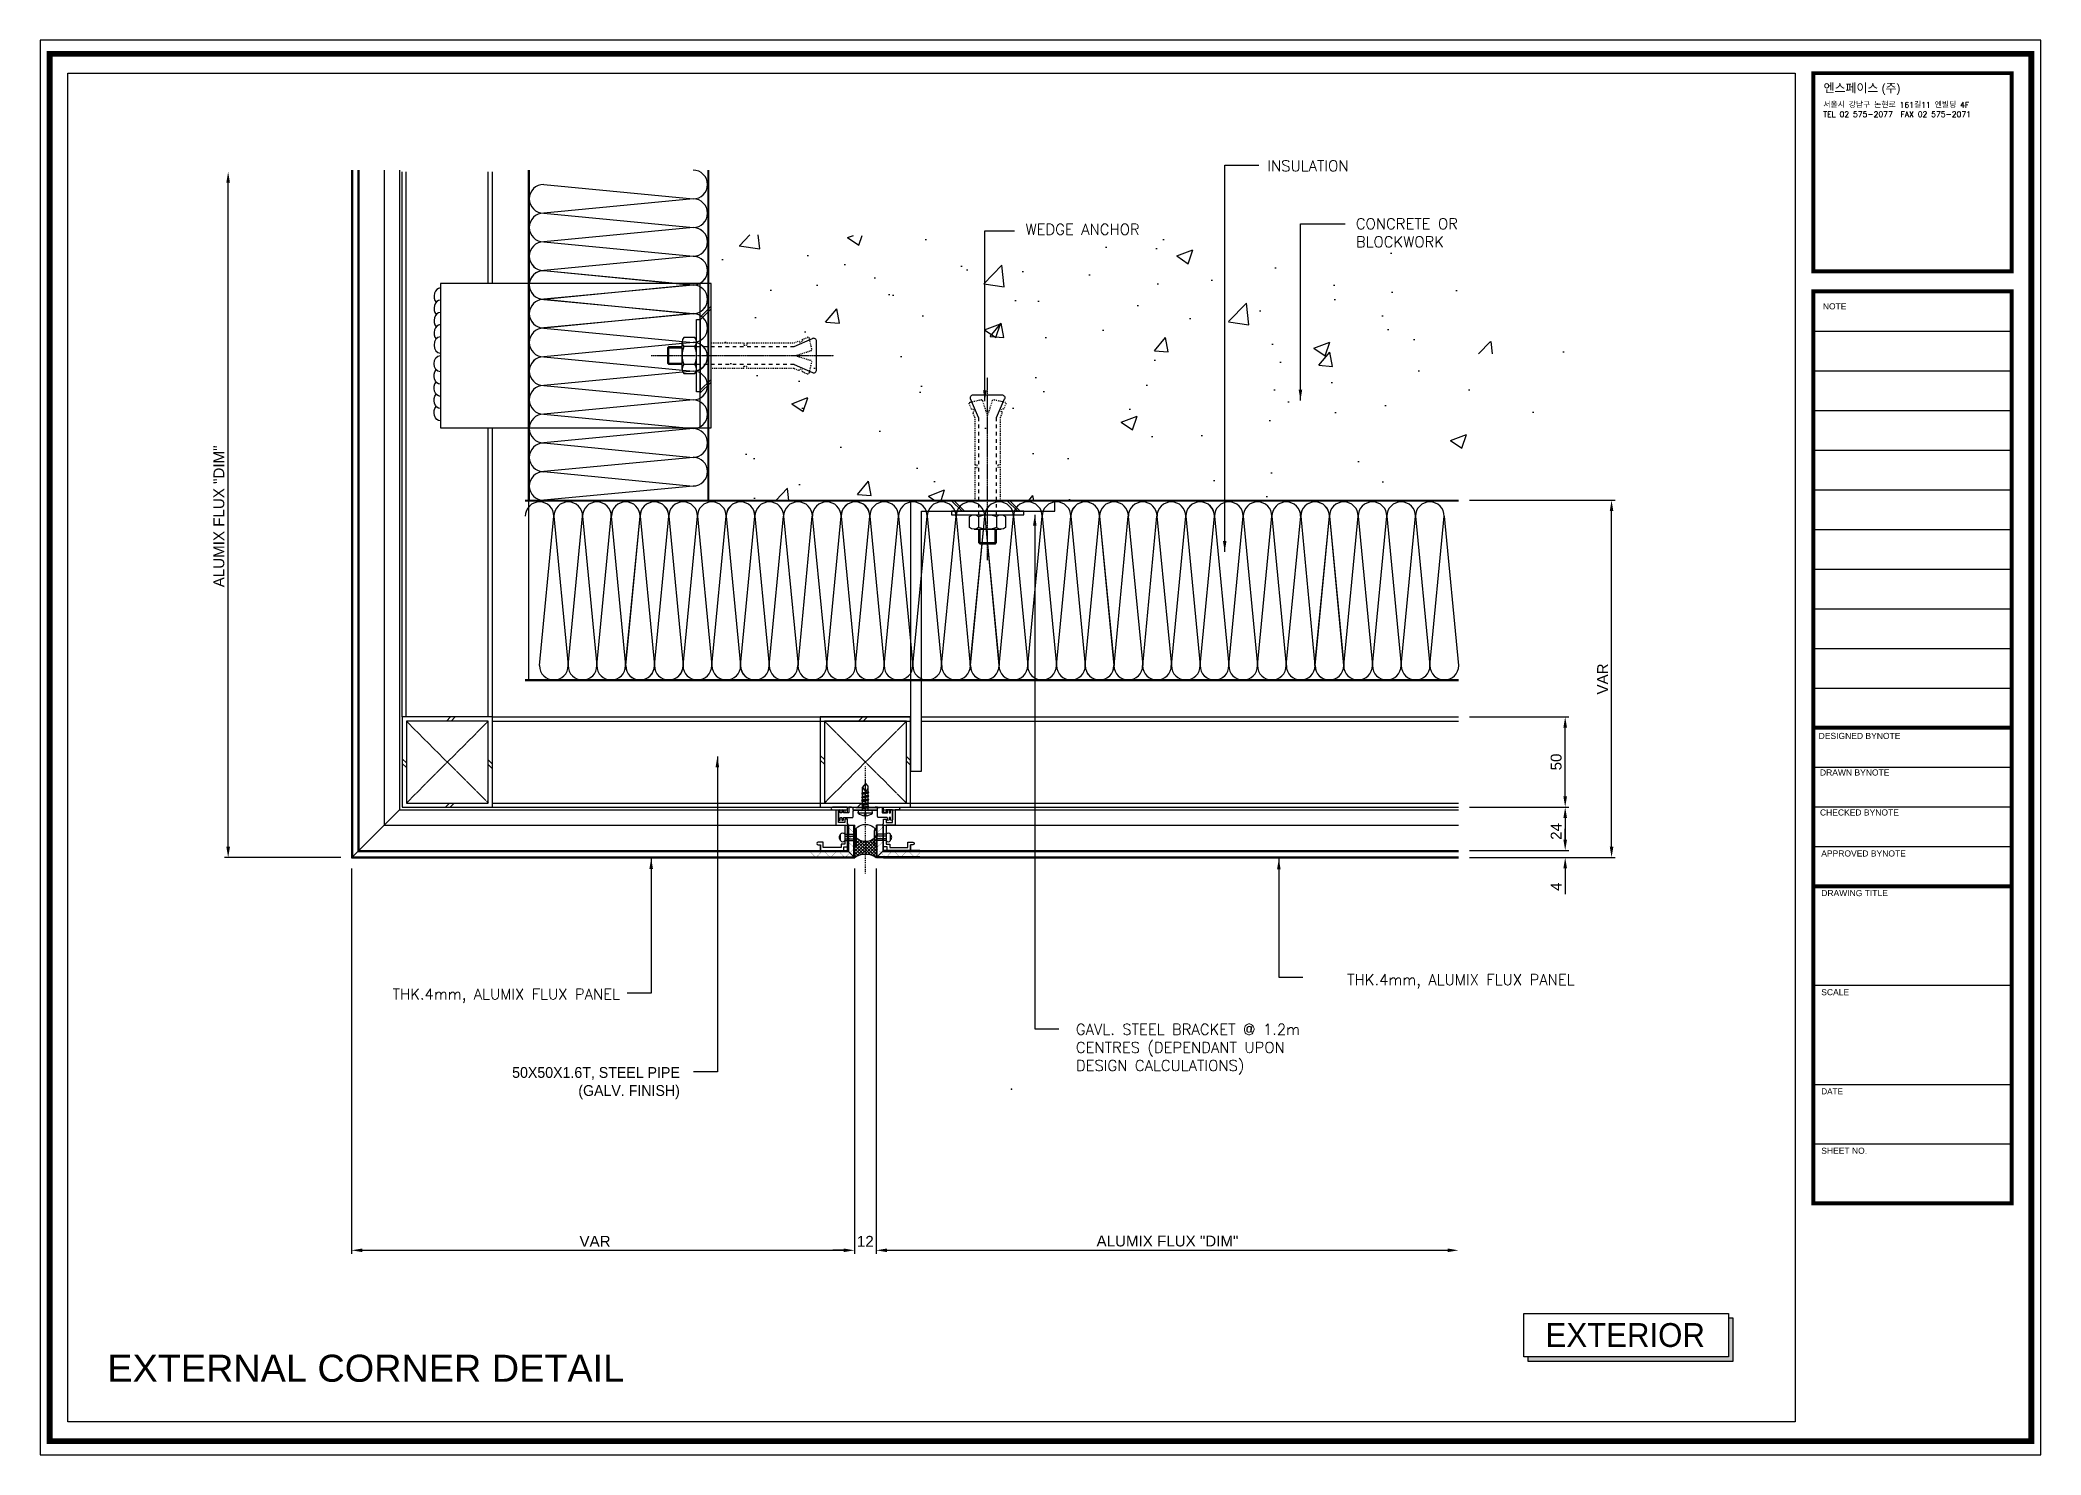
# Model space of a CAD drawing. Header units: millimetres. Extents: x 3549 to 7984, y 668 to 4080.
# Drawn here: x 5767 to 6875, y 2236 to 3020 of the extents above; entities that cross this region are included whole.
import ezdxf

# ---------------------------------------------------------------- set-up
doc = ezdxf.new("R2010")
doc.units = ezdxf.units.MM
for name, pattern in [('A2', [8, 2, -2, 2, -2]), ('C2', [1.125, 0.75, -0.125, 0.125, -0.125]), ('CENTER', [7.75, 7.25, -0.25, 0, -0.25]), ('HIDDEN', [0.375, 0.25, -0.125]), ('HIDDEN2', [1, 0.5, -0.5])]:
    doc.linetypes.add(name, pattern=pattern)
doc.layers.get('Defpoints').update_dxf_attribs({"color": 211})
for name, color, linetype in [('.1 text box', 7, 'Continuous'), ('3', 3, 'Continuous'), ('4', 4, 'Continuous'), ('BOARD', 55, 'Continuous'), ('Bolt', 1, 'Continuous'), ('COL', 2, 'Continuous'), ('DIM', 7, 'Continuous'), ('Dims', 1, 'Continuous'), ('HAT', 5, 'Continuous'), ('INS', 2, 'Continuous'), ('nt', 34, 'Continuous'), ('PI', 6, 'Continuous'), ('Structure', 6, 'Continuous'), ('TE 07', 7, 'Continuous'), ('TEXT', 2, 'Continuous')]:
    doc.layers.add(name, color=color, linetype=linetype)
doc.layers.add('NT Panel', color=7, linetype='Continuous', true_color=0xbfff7f)
doc.layers.add('PANEL', color=9, linetype='Continuous', true_color=0x808080)
doc.styles.add('HGTXT', font='romans.shx', dxfattribs={"bigfont": 'whgtxt.shx'})
doc.styles.add('HY울릉도L', font='Dotum.ttf')
doc.styles.get("Standard").update_dxf_attribs({"font": 'arial.ttf'})
doc.styles.add('style1', font='simplex.shx')
doc.dimstyles.new('Telling', dxfattribs={"dimscale": 2, "dimtxt": 3, "dimasz": 3, "dimexe": 1, "dimexo": 3, "dimgap": 1, "dimtad": 1, "dimdec": 1, "dimrnd": 1, "dimdsep": 46, "dimtxsty": 'Standard', "dimcen": 3, "dimclrd": 1, "dimclre": 1, "dimclrt": 2, "dimadec": 0, "dimazin": 0, "dimtfac": 1, "dimtdec": 1, "dimtofl": 0, "dimtmove": 0, "dimatfit": 0, "dimfxl": 1, "dimtolj": 1, "dimtzin": 0, "dimlwe": -1, "dimarcsym": 0})

msp = doc.modelspace()

# ---------------------------------------------------------------- texts
at = {"layer": 'TEXT', "color": 7, "style": 'HY울릉도L'}
msp.add_text('EXTERIOR', height=13.2, dxfattribs=at).set_placement((6600.94, 2295.66))
at = {"layer": 'TEXT'}
msp.add_text('EXTERNAL CORNER DETAIL', height=15, dxfattribs=at).set_placement((5803.94, 2276.35))
at = {"layer": 'TEXT', "insert": (6446.75, 2953.15), "char_height": 6, "width": 52.8264, "attachment_point": 1, "style": 'style1'}
msp.add_mtext('INSULATION', dxfattribs=at)
at = {"layer": 'TEXT', "color": 2, "char_height": 6, "style": 'style1'}
for s, insert, width, attachment_point in [('WEDGE ANCHOR', (6312.74, 2917.92), 77.3177, 1), ('CONCRETE OR \\PBLOCKWORK', (6495.8, 2921.04), 126.1087, 1), ('\\pxqr;THK.4mm, ALUMIX FLUX PANEL', (6616.97, 2502.19), 181.6972, 3), ('\\pxqr;THK.4mm, ALUMIX FLUX PANEL', (6088.01, 2494.18), 181.6972, 3), ('\\pxql;GAVL. STEEL BRACKET @ 1.2m CENTRES (DEPENDANT UPON DESIGN CALCULATIONS)', (6340.67, 2474.61), 147.6327, 1), ('{\\fHY울릉도L|b0|i0|c129|p18;50X50X1.6T, STEEL PIPE \\P(GALV. FINISH)}', (6121.2, 2450.75), 168.5268, 3)]:
    msp.add_mtext(s, dxfattribs=dict(at, insert=insert, width=width, attachment_point=attachment_point))

# ---------------------------------------------------------------- blocks, each defined once
blk = doc.blocks.new('*D46')
at = {"layer": 'Defpoints', "color": 0, "transparency": 16777216}
for p in [(6230, 2566.8), (6552.7, 2540.6), (6552.7, 2349.2)]:
    blk.add_point(p, dxfattribs=at)
at = {"layer": 'Dims', "color": 1, "transparency": 16777216}
blk.add_line((6230, 2560.8), (6230, 2347.2), dxfattribs=at)
at = {"layer": 'Dims', "color": 1, "lineweight": -2, "transparency": 16777216}
blk.add_line((6236, 2349.2), (6546.7, 2349.2), dxfattribs=at)
at = {"layer": 'Dims', "color": 1, "transparency": 16777216}
for points in [[(6236, 2350.2), (6236, 2348.2), (6230, 2349.2)], [(6546.7, 2350.2), (6546.7, 2348.2), (6552.7, 2349.2)]]:
    blk.add_solid(points, dxfattribs=at)
at = {"layer": 'Dims', "color": 2, "transparency": 16777216, "insert": (6391.4, 2354.3), "char_height": 6, "attachment_point": 5}
blk.add_mtext('\\A1;ALUMIX FLUX "DIM"', dxfattribs=at)
blk = doc.blocks.new('*D47')
at = {"layer": 'Defpoints', "color": 0, "transparency": 16777216}
for p in [(5870.9, 2946.8), (5910.8, 2946.8), (5939.3, 2566.8)]:
    blk.add_point(p, dxfattribs=at)
at = {"layer": 'Dims', "color": 1, "lineweight": -2, "transparency": 16777216}
blk.add_line((5870.9, 2572.8), (5870.9, 2940.8), dxfattribs=at)
at = {"layer": 'Dims', "color": 1, "transparency": 16777216}
blk.add_line((5933.3, 2566.8), (5868.9, 2566.8), dxfattribs=at)
for points in [[(5869.9, 2940.8), (5871.9, 2940.8), (5870.9, 2946.8)], [(5869.9, 2572.8), (5871.9, 2572.8), (5870.9, 2566.8)]]:
    blk.add_solid(points, dxfattribs=at)
at = {"layer": 'Dims', "color": 2, "transparency": 16777216, "insert": (5865.8, 2755.9), "char_height": 6, "attachment_point": 5, "rotation": 90}
blk.add_mtext('\\A1;ALUMIX FLUX "DIM"', dxfattribs=at)
blk = doc.blocks.new('50')
at = {"color": 1, "linetype": 'CENTER'}
for p, q in [((-4, -22.7), (-49.4, 22.7)), ((-4, 22.7), (-49.4, -22.7))]:
    blk.add_line(p, q, dxfattribs=at)
at = {"layer": 'PI', "color": 9}
for p, q in [((-31.1, 25), (-28.8, 22.7)), ((-28.5, 25), (-26.2, 22.7)), ((-49.4, 1.2), (-51.7, -1.1)), ((-1.7, 1.8), (-4, -0.5)), ((-49.4, -1.4), (-51.7, -3.7)), ((-1.7, -0.8), (-4, -3.1)), ((-30.5, -22.7), (-28.2, -25)), ((-27.9, -22.7), (-25.6, -25))]:
    blk.add_line(p, q, dxfattribs=at)
at = {"layer": 'PI', "color": 4}
for points in [[(-1.7, -25), (-51.7, -25), (-51.7, 25), (-1.7, 25)], [(-4, -22.7), (-49.4, -22.7), (-49.4, 22.7), (-4, 22.7)]]:
    blk.add_lwpolyline(points, close=True, dxfattribs=at)
blk = doc.blocks.new('*D48')
at = {"layer": 'Defpoints', "color": 0, "transparency": 16777216}
for p in [(6218, 2566.8), (6230, 2566.8), (6230, 2349.2)]:
    blk.add_point(p, dxfattribs=at)
at = {"layer": 'Dims', "color": 1, "transparency": 16777216}
for p, q in [((6218, 2560.8), (6218, 2347.2)), ((6230, 2560.8), (6230, 2347.2))]:
    blk.add_line(p, q, dxfattribs=at)
at = {"layer": 'Dims', "color": 1, "lineweight": -2, "transparency": 16777216}
for p, q in [((6212, 2349.2), (6206, 2349.2)), ((6236, 2349.2), (6242, 2349.2))]:
    blk.add_line(p, q, dxfattribs=at)
at = {"layer": 'Dims', "color": 1, "transparency": 16777216}
for points in [[(6212, 2350.2), (6212, 2348.2), (6218, 2349.2)], [(6236, 2350.2), (6236, 2348.2), (6230, 2349.2)]]:
    blk.add_solid(points, dxfattribs=at)
at = {"layer": 'Dims', "color": 2, "transparency": 16777216, "insert": (6224, 2354.2), "char_height": 6, "attachment_point": 5}
blk.add_mtext('\\A1;12', dxfattribs=at)
blk = doc.blocks.new('set anchor')
at = {"color": 1, "linetype": 'C2'}
blk.add_line((0, -27.2), (0, 74.1), dxfattribs=at)
at = {"color": 2, "linetype": 'HIDDEN2'}
for p, q in [((-8.9, 56.5), (-10.1, 59.4)), ((-3.7, 61.8), (-9.5, 60.5)), ((-8.9, 56.5), (-8, 56.8)), ((-7.3, 55.2), (-8, 56.8)), ((0, 52.8), (-2.7, 61.3)), ((0, 52.8), (2.7, 61.3)), ((9.5, 60.5), (3.7, 61.8)), ((7.3, 55.2), (8, 56.8)), ((8.9, 56.5), (8, 56.8)), ((8.9, 56.5), (10.1, 59.4)), ((-8.2, 54.8), (-7.3, 55.2)), ((-7.1, 52), (-8.2, 54.8)), ((-7.1, 25.8), (-7.1, 52)), ((7.1, 52), (8.2, 54.8)), ((7.1, 52), (7.1, 25.8)), ((8.2, 54.8), (7.3, 55.2)), ((-7.1, 25.8), (-5.8, 25.8)), ((-7.1, 6), (-7.1, 24.2)), ((-7.1, 24.2), (-5.8, 24.2)), ((-5.8, 24.2), (-5.8, 25.8)), ((7.1, 25.8), (5.8, 25.8)), ((5.8, 24.2), (5.8, 25.8)), ((7.1, 24.2), (5.8, 24.2)), ((7.1, 24.2), (7.1, 6))]:
    blk.add_line(p, q, dxfattribs=at)
at = {"color": 3}
for p, q in [((-5, 52), (-9.4, 62.2)), ((7.9, 64.5), (-7.9, 64.5)), ((5, 52), (9.4, 62.2))]:
    blk.add_line(p, q, dxfattribs=at)
at = {"color": 3, "linetype": 'A2'}
for p, q in [((-5, -2), (-5, 52)), ((5, 52), (5, -2))]:
    blk.add_line(p, q, dxfattribs=at)
at = {"color": 4}
for p, q in [((-20, 0), (20, 0)), ((-20, -2), (-20, 0)), ((20, 0), (20, -2)), ((20, -2), (-20, -2))]:
    blk.add_line(p, q, dxfattribs=at)
blk.add_line((7.5, -2), (-7.5, -2))
blk.add_line((7.5, -2), (-7.5, -2))
at = {"color": 2}
for p, q in [((7.5, -10), (-7.5, -10)), ((-5, -3), (-5, -9)), ((-5, -17.4), (-5, -10)), ((-4.2, -18.2), (-4.2, -10)), ((4.2, -18.2), (4.2, -10)), ((5, -3), (5, -9)), ((5, -10), (5, -17.4)), ((5, -17.4), (-5, -17.4)), ((-4.2, -18.2), (-5, -17.4)), ((-4.2, -18.2), (4.2, -18.2)), ((5, -17.4), (4.2, -18.2))]:
    blk.add_line(p, q, dxfattribs=at)
blk.add_lwpolyline([(5, -3, 0.202073), (-5, -3, 0.404145), (-10, -3), (-10, -9, 0.404145), (-5, -9, 0.202073), (5, -9, 0.404145), (10, -9), (10, -3, 0.404145)], format="xyb", close=True, dxfattribs=at)
at = {"color": 2, "linetype": 'HIDDEN2'}
for centre, start, end in [((-9.3, 59.7), 102.5288, 201.8014), ((-3.5, 61), 17.6501, 102.5288), ((3.5, 61), 77.4712, 162.3499), ((9.3, 59.7), 338.1986, 77.4712)]:
    blk.add_arc(centre, 0.833, start, end, dxfattribs=at)
at = {"color": 3}
for centre, start, end in [((-7.9, 62.8), 90, 203.4287), ((7.9, 62.8), 336.5713, 90)]:
    blk.add_arc(centre, 1.67, start, end, dxfattribs=at)
blk = doc.blocks.new('*D44')
at = {"layer": 'Defpoints', "color": 0, "transparency": 16777216}
for p in [(5939.3, 2566.8), (6218, 2566.8), (6218, 2349.2)]:
    blk.add_point(p, dxfattribs=at)
at = {"layer": 'Dims', "color": 1, "transparency": 16777216}
for p, q in [((5939.3, 2560.8), (5939.3, 2347.2)), ((6218, 2560.8), (6218, 2347.2))]:
    blk.add_line(p, q, dxfattribs=at)
at = {"layer": 'Dims', "color": 1, "lineweight": -2, "transparency": 16777216}
blk.add_line((5945.3, 2349.2), (6212, 2349.2), dxfattribs=at)
at = {"layer": 'Dims', "color": 1, "transparency": 16777216}
for points in [[(5945.3, 2350.2), (5945.3, 2348.2), (5939.3, 2349.2)], [(6212, 2350.2), (6212, 2348.2), (6218, 2349.2)]]:
    blk.add_solid(points, dxfattribs=at)
at = {"layer": 'Dims', "color": 2, "transparency": 16777216, "insert": (6074.2, 2354.2), "char_height": 6, "attachment_point": 5}
blk.add_mtext('\\A1;VAR', dxfattribs=at)
blk = doc.blocks.new('AL-TEMPLATE')
at = {"color": 9}
for p, q in [((2716.82, 1392.97), (2800.02, 1392.97)), ((2716.82, 1376.33), (2800.02, 1376.33)), ((2716.82, 1359.69), (2800.02, 1359.69)), ((2716.82, 1343.05), (2800.02, 1343.05)), ((2716.82, 1326.41), (2800.02, 1326.41)), ((2716.82, 1309.77), (2800.02, 1309.77)), ((2716.82, 1293.13), (2800.02, 1293.13)), ((2716.82, 1276.49), (2800.02, 1276.49)), ((2716.82, 1259.85), (2800.02, 1259.85)), ((2716.82, 1243.21), (2800.02, 1243.21)), ((2716.82, 1209.93), (2800.02, 1209.93)), ((2716.82, 1193.29), (2800.02, 1193.29)), ((2716.82, 1176.65), (2800.02, 1176.65)), ((2716.82, 1118.41), (2800.02, 1118.41)), ((2716.82, 1076.81), (2800.02, 1076.81)), ((2716.82, 1051.85), (2800.02, 1051.85))]:
    blk.add_line(p, q, dxfattribs=at)
for points, const_width in [([(1976.34, 1509.45), (2808.34, 1509.45), (2808.34, 927.05), (1976.34, 927.05)], 2.5), ([(2716.82, 1501.32), (2800.02, 1501.32), (2800.02, 1418.12), (2716.82, 1418.12)], 1.66), ([(2716.82, 1409.8), (2800.02, 1409.8), (2800.02, 1026.89), (2716.82, 1026.89)], 1.66)]:
    blk.add_lwpolyline(points, close=True, dxfattribs=dict(at, const_width=const_width))
at = {"color": 9, "const_width": 1.66}
for points in [[(2716.82, 1226.57), (2800.02, 1226.57)], [(2716.82, 1160.01), (2800.02, 1160.01)]]:
    blk.add_lwpolyline(points, dxfattribs=at)
at = {"layer": 'nt', "color": 254, "linetype": 'Continuous', "ltscale": 2}
blk.add_lwpolyline([(1972.34, 1515.25), (1972.34, 921.25), (2812.34, 921.25), (2812.34, 1515.25)], close=True, dxfattribs=at)
at = {"layer": 'TE 07'}
blk.add_lwpolyline([(1984.07, 1501.32), (2709.08, 1501.32), (2709.08, 935.18), (1984.07, 935.18)], close=True, dxfattribs=at)
at = {"color": 150, "insert": (2721.06, 1496.93), "char_height": 3.6698, "attachment_point": 1, "style": 'HGTXT'}
blk.add_mtext('{\\fExpo M|b0|i0|c129|p18;엔스페이스 (주)}', dxfattribs=at)
at = {"color": 7, "insert": (2720.94, 1489.17), "char_height": 2.3487, "attachment_point": 1, "style": 'HGTXT'}
blk.add_mtext('서울시 강남구 논현로 161길11 엔빌딩 4F\\PTEL 02 575-2077  FAX 02 575-2071', dxfattribs=at)
at = {"color": 9, "attachment_point": 1}
for s, insert, char_height, width in [('NOTE', (2720.76, 1404.73), 2.556, 438.9676), ('DESIGNED BYNOTE', (2719.01, 1224.39), 2.5559, 438.9676), ('DRAWN BYNOTE', (2719.56, 1209.04), 2.5559, 438.9676), ('CHECKED BYNOTE', (2719.56, 1192.25), 2.5559, 438.9676), ('APPROVED BYNOTE', (2720.1, 1175.04), 2.5559, 438.9676), ('DRAWING TITLE', (2720.1, 1158.4), 2.5559, 438.9675), ('SCALE', (2720.1, 1116.8), 2.556, 438.9675), ('{\\fﾱﾼﾸﾲ|b0|i0|c129|p49;DATE}', (2720.1, 1075.2), 2.5559, 438.9675), ('SHEET NO.', (2720.1, 1050.24), 2.556, 438.9675)]:
    blk.add_mtext(s, dxfattribs=dict(at, insert=insert, char_height=char_height, width=width))
blk = doc.blocks.new('*D20')
at = {"layer": 'Defpoints', "color": 0, "transparency": 16777216}
for p in [(6552.7, 2594.8), (6552.7, 2570.8), (6611.8, 2570.8)]:
    blk.add_point(p, dxfattribs=at)
at = {"layer": 'Dims', "color": 1, "transparency": 16777216}
for p, q in [((6558.7, 2594.8), (6613.8, 2594.8)), ((6558.7, 2570.8), (6613.8, 2570.8))]:
    blk.add_line(p, q, dxfattribs=at)
at = {"layer": 'Dims', "color": 1, "lineweight": -2, "transparency": 16777216}
blk.add_line((6611.8, 2588.8), (6611.8, 2576.8), dxfattribs=at)
at = {"layer": 'Dims', "color": 1, "transparency": 16777216}
for points in [[(6610.8, 2588.8), (6612.8, 2588.8), (6611.8, 2594.8)], [(6610.8, 2576.8), (6612.8, 2576.8), (6611.8, 2570.8)]]:
    blk.add_solid(points, dxfattribs=at)
at = {"layer": 'Dims', "color": 2, "transparency": 16777216, "insert": (6606.8, 2581.3), "char_height": 6, "attachment_point": 5, "rotation": 90}
blk.add_mtext('\\A1;24', dxfattribs=at)
blk = doc.blocks.new('*D21')
at = {"layer": 'Defpoints', "color": 0, "transparency": 16777216}
for p in [(6552.7, 2570.8), (6552.7, 2566.8), (6611.8, 2566.8)]:
    blk.add_point(p, dxfattribs=at)
at = {"layer": 'Dims', "color": 1, "lineweight": -2, "transparency": 16777216}
for p, q in [((6611.8, 2576.8), (6611.8, 2582.8)), ((6611.8, 2560.8), (6611.8, 2546.6))]:
    blk.add_line(p, q, dxfattribs=at)
at = {"layer": 'Dims', "color": 1, "transparency": 16777216}
for p, q in [((6558.7, 2570.8), (6613.8, 2570.8)), ((6558.7, 2566.8), (6613.8, 2566.8))]:
    blk.add_line(p, q, dxfattribs=at)
for points in [[(6610.8, 2576.8), (6612.8, 2576.8), (6611.8, 2570.8)], [(6610.8, 2560.8), (6612.8, 2560.8), (6611.8, 2566.8)]]:
    blk.add_solid(points, dxfattribs=at)
at = {"layer": 'Dims', "color": 2, "transparency": 16777216, "insert": (6606.8, 2550.7), "char_height": 6, "attachment_point": 5, "rotation": 90}
blk.add_mtext('\\A1;4', dxfattribs=at)
blk = doc.blocks.new('*D22')
at = {"layer": 'Defpoints', "color": 0, "transparency": 16777216}
for p in [(6552.7, 2764.8), (6637.5, 2764.8), (6552.7, 2566.8)]:
    blk.add_point(p, dxfattribs=at)
at = {"layer": 'Dims', "color": 1, "transparency": 16777216}
for p, q in [((6558.7, 2764.8), (6639.5, 2764.8)), ((6558.7, 2566.8), (6639.5, 2566.8))]:
    blk.add_line(p, q, dxfattribs=at)
at = {"layer": 'Dims', "color": 1, "lineweight": -2, "transparency": 16777216}
blk.add_line((6637.5, 2572.8), (6637.5, 2758.8), dxfattribs=at)
at = {"layer": 'Dims', "color": 1, "transparency": 16777216}
for points in [[(6636.5, 2758.8), (6638.5, 2758.8), (6637.5, 2764.8)], [(6636.5, 2572.8), (6638.5, 2572.8), (6637.5, 2566.8)]]:
    blk.add_solid(points, dxfattribs=at)
at = {"layer": 'Dims', "color": 2, "transparency": 16777216, "insert": (6632.5, 2665.8), "char_height": 6, "attachment_point": 5, "rotation": 90}
blk.add_mtext('\\A1;VAR', dxfattribs=at)
blk = doc.blocks.new('*D23')
at = {"layer": 'Defpoints', "color": 0, "transparency": 16777216}
for p in [(6552.7, 2644.8), (6611.8, 2644.8), (6552.7, 2594.8)]:
    blk.add_point(p, dxfattribs=at)
at = {"layer": 'Dims', "color": 1, "transparency": 16777216}
for p, q in [((6558.7, 2644.8), (6613.8, 2644.8)), ((6558.7, 2594.8), (6613.8, 2594.8))]:
    blk.add_line(p, q, dxfattribs=at)
at = {"layer": 'Dims', "color": 1, "lineweight": -2, "transparency": 16777216}
blk.add_line((6611.8, 2600.8), (6611.8, 2638.8), dxfattribs=at)
at = {"layer": 'Dims', "color": 1, "transparency": 16777216}
for points in [[(6610.8, 2638.8), (6612.8, 2638.8), (6611.8, 2644.8)], [(6610.8, 2600.8), (6612.8, 2600.8), (6611.8, 2594.8)]]:
    blk.add_solid(points, dxfattribs=at)
at = {"layer": 'Dims', "color": 2, "transparency": 16777216, "insert": (6606.8, 2619.8), "char_height": 6, "attachment_point": 5, "rotation": 90}
blk.add_mtext('\\A1;50', dxfattribs=at)
blk = doc.blocks.new('sandwitch-p')
at = {"layer": 'PANEL'}
for p, q in [((-402.1, 2613.7), (-394.2, 2696.5)), ((-394.2, 2696.5), (-386.2, 2613.7)), ((-386.2, 2613.7), (-378.3, 2696.5)), ((-378.3, 2696.5), (-370.3, 2613.7)), ((-370.3, 2613.7), (-362.4, 2696.5)), ((-362.4, 2696.5), (-354.4, 2613.7)), ((-354.4, 2613.7), (-346.4, 2696.5)), ((-346.4, 2696.5), (-338.5, 2613.7)), ((-338.5, 2613.7), (-330.5, 2696.5)), ((-330.5, 2696.5), (-322.6, 2613.7))]:
    blk.add_line(p, q, dxfattribs=at)
for points in [[(-322.6, 2705.3), (-410.1, 2705.3)], [(-322.6, 2704.8), (-410.1, 2704.8)], [(-322.6, 2605.8), (-410.1, 2605.8)], [(-322.6, 2605.3), (-410.1, 2605.3)]]:
    blk.add_lwpolyline(points, dxfattribs=at)
for centre, start, end in [((-402.1, 2696.5), 0, 180), ((-386.2, 2696.5), 0, 180), ((-370.3, 2696.5), 0, 180), ((-354.4, 2696.5), 0, 180), ((-338.5, 2696.5), 0, 180), ((-394.2, 2613.7), 180, 0), ((-378.3, 2613.7), 180, 0), ((-362.4, 2613.7), 180, 0), ((-346.4, 2613.7), 180, 0), ((-330.5, 2613.7), 180, 0)]:
    blk.add_arc(centre, 7.96, start, end, dxfattribs=at)
blk = doc.blocks.new('SLIDE-MOLD')
at = {"layer": '.1 text box', "color": 7, "ltscale": 0.8, "true_color": 0xffffff, "elevation": 0}
blk.add_lwpolyline([(27951.4, 11468.8), (27951.4, 11465.8), (27951.4, 11468.8), (27964.4, 11468.8), (27964.4, 11466.8), (27966.4, 11466.8), (27966.4, 11454.6), (27966.7, 11454.5, -0.679596), (27966.7, 11454.2), (27966.4, 11454.1), (27966.4, 11451.6), (27965.1, 11451.6, -0.414214), (27964.9, 11451.8), (27964.9, 11453.3), (27961.4, 11453.3), (27961.4, 11446.3), (27964.9, 11446.3), (27964.9, 11447.6, -0.414214), (27965.1, 11447.8), (27966.4, 11447.8), (27966.4, 11445.1, -0.414214), (27966.1, 11444.8), (27958.1, 11444.8, -1), (27958.1, 11446.3), (27959.9, 11446.3), (27959.9, 11454.6, -0.414214), (27960.1, 11454.8), (27964.9, 11454.8), (27964.9, 11465.3), (27962.9, 11465.3), (27962.9, 11467.3), (27952.9, 11467.3), (27952.9, 11464.3), (27950.1, 11464.3, -1), (27950.1, 11465.8), (27951.4, 11465.8)], format="xyb", dxfattribs=at)
blk.add_lwpolyline([(27982.9, 11444.8), (27981.9, 11444.8, -0.414214), (27981.6, 11445.1), (27981.6, 11445.1), (27968.6, 11445.1), (27968.6, 11445.1, -0.414214), (27968.4, 11444.8), (27967.4, 11444.8, -0.414214), (27967.1, 11445.1), (27967.1, 11447.6, 0.414214), (27966.6, 11448.1), (27964.4, 11448.1, 0.414214), (27964.2, 11447.9), (27964.2, 11446.9, -1), (27963.2, 11446.9), (27963.2, 11447.9, 0.414214), (27962.9, 11448.1), (27962.6, 11448.1, 0.414214), (27962.4, 11447.9), (27962.4, 11446.9, -1), (27961.4, 11446.9), (27961.4, 11451.8, -1), (27962.4, 11451.8), (27962.4, 11450.9, 0.414214), (27962.6, 11450.6), (27962.9, 11450.6, 0.414214), (27963.2, 11450.9), (27963.2, 11451.8, -1), (27964.2, 11451.8), (27964.2, 11450.9, 0.414214), (27964.4, 11450.6), (27969.1, 11450.6, -0.414214), (27969.6, 11450.1), (27969.6, 11447.1, 0.414214), (27970.1, 11446.6), (27976.1, 11446.6), (27976.4, 11446.3), (27976.7, 11446.6), (27982.6, 11446.6, -0.414214), (27983.1, 11446.1), (27983.1, 11445.1, -0.414214)], format="xyb", close=True, dxfattribs=at)
blk = doc.blocks.new('피스')
at = {"color": 6}
for p, q in [((-4, 1.5), (-4, 1)), ((-4, 1.5), (4, 1.5)), ((-3, 0), (3, 0)), ((-0.4, 2.3), (0.4, 2.3)), ((4, 1.5), (4, 1)), ((2, -1.5), (-2, -2)), ((-1.5, -1.5), (-2, -2)), ((-2, -2), (-1.5, -2.5)), ((-1.5, -3.5), (-2, -4)), ((2, -3.5), (-2, -4)), ((-2, -4), (-1.5, -4.5)), ((-1.5, -5.5), (-2, -6)), ((2, -5.5), (-2, -6)), ((-2, -6), (-1.5, -6.5)), ((-1.5, -7.5), (-2, -8)), ((2, -7.5), (-2, -8)), ((-2, -8), (-1.5, -8.5)), ((-1.5, -9.5), (-2, -10)), ((2, -9.5), (-2, -10)), ((-2, -10), (-1.5, -10.5)), ((-1.5, -0.5), (-1.5, -1.5)), ((1.5, -1), (-1.5, -1.5)), ((1.5, -2), (-1.5, -2.5)), ((-1.5, -2.5), (-1.5, -3.5)), ((1.5, -3), (-1.5, -3.5)), ((1.5, -4), (-1.5, -4.5)), ((-1.5, -4.5), (-1.5, -5.5)), ((1.5, -5), (-1.5, -5.5)), ((1.5, -6), (-1.5, -6.5)), ((-1.5, -6.5), (-1.5, -7.5)), ((1.5, -7), (-1.5, -7.5)), ((1.5, -8), (-1.5, -8.5)), ((-1.5, -8.5), (-1.5, -9.5)), ((1.5, -9), (-1.5, -9.5)), ((1.5, -10), (-1.5, -10.5)), ((-1.5, -10.5), (-1.5, -13.5)), ((1.5, -0.5), (1.5, -1)), ((1.5, -1), (2, -1.5)), ((2, -1.5), (1.5, -2)), ((1.5, -2), (1.5, -3)), ((1.5, -3), (2, -3.5)), ((2, -3.5), (1.5, -4)), ((1.5, -4), (1.5, -5)), ((1.5, -5), (2, -5.5)), ((2, -5.5), (1.5, -6)), ((1.5, -6), (1.5, -7)), ((1.5, -7), (2, -7.5)), ((2, -7.5), (1.5, -8)), ((1.5, -8), (1.5, -9)), ((1.5, -9), (2, -9.5)), ((2, -9.5), (1.5, -10)), ((1.5, -10), (1.5, -13)), ((0, -15), (-1.5, -13.5)), ((-1.3, -13.5), (-1.3, -12)), ((0, -15), (-1.3, -13.5)), ((0, -15), (1.5, -13)), ((1.5, -13), (0.6, -11.5))]:
    blk.add_line(p, q, dxfattribs=at)
at = {"color": 1, "linetype": 'CENTER'}
for p, q in [((-0.5, 3), (-0.4, 2.3)), ((0, 5), (0, -16.8)), ((0.5, 3), (0.4, 2.3))]:
    blk.add_line(p, q, dxfattribs=at)
at = {"color": 6}
for centre, radius, start, end in [((0, -3.1), 6.08, 94.7146, 131.1121), ((-3, 1), 1, 180, 270), ((-2, -0.5), 0.5, 0, 90), ((0, -3.1), 6.08, 48.8879, 85.2854), ((2, -0.5), 0.5, 90, 180), ((3, 1), 1, 270, 0), ((-0.3, -12), 1, 30.0863, 180)]:
    blk.add_arc(centre, radius, start, end, dxfattribs=at)
blk = doc.blocks.new('N-SCREW')
at = {"color": 6}
blk.add_blockref('피스', (17.3, -1), dxfattribs=at)
blk = doc.blocks.new('FLUX_JOINT')
at = {"color": 1, "linetype": 'HIDDEN2'}
blk.add_line((2638.2, 3568.6), (2638.2, 3627.9), dxfattribs=at)
at = {"color": 18, "linetype": 'HIDDEN2', "true_color": 0x000000}
blk.add_line((2632.7, 3605.4), (2643.7, 3605.4), dxfattribs=at)
at = {"layer": 'BOARD', "const_width": 0.125}
for points in [[(2629.5, 3580.1), (2629.7, 3580.4), (2630.1, 3580.8), (2630.5, 3581.1), (2630.9, 3581.5), (2631.2, 3581.8), (2631.4, 3582.1), (2631.5, 3582.4), (2631.5, 3582.7), (2631.5, 3583), (2631.4, 3583.3), (2631.2, 3583.7), (2630.9, 3584), (2630.5, 3584.4), (2630.1, 3584.7), (2629.7, 3585.1), (2629.3, 3585.5), (2629, 3585.9), (2628.8, 3586.2), (2628.7, 3586.5), (2628.7, 3586.8), (2628.7, 3587.1), (2628.8, 3587.4), (2629, 3587.7), (2629.3, 3588), (2629.7, 3588.4), (2630.1, 3588.8), (2630.5, 3589.2), (2630.9, 3589.5), (2631.2, 3589.9), (2631.4, 3590.2), (2631.5, 3590.5), (2631.5, 3590.8), (2631.5, 3591.1), (2631.4, 3591.4), (2631.2, 3591.7), (2630.9, 3592.1), (2630.5, 3592.5), (2630.1, 3592.8), (2629.7, 3593.2), (2629.3, 3593.6), (2629, 3593.9), (2628.8, 3594.2), (2628.7, 3594.5), (2628.7, 3594.8), (2628.7, 3595.1), (2628.8, 3595.4)], [(2646.9, 3580.1), (2646.6, 3580.4), (2646.2, 3580.8), (2645.8, 3581.1), (2645.4, 3581.5), (2645.1, 3581.8), (2644.9, 3582.1), (2644.8, 3582.4), (2644.8, 3582.7), (2644.8, 3583), (2644.9, 3583.3), (2645.1, 3583.7), (2645.4, 3584), (2645.8, 3584.4), (2646.2, 3584.7), (2646.6, 3585.1), (2647, 3585.5), (2647.3, 3585.9), (2647.5, 3586.2), (2647.6, 3586.5), (2647.7, 3586.8), (2647.6, 3587.1), (2647.5, 3587.4), (2647.3, 3587.7), (2647, 3588), (2646.6, 3588.4), (2646.2, 3588.8), (2645.8, 3589.2), (2645.4, 3589.5), (2645.1, 3589.9), (2644.9, 3590.2), (2644.8, 3590.5), (2644.8, 3590.8), (2644.8, 3591.1), (2644.9, 3591.4), (2645.1, 3591.7), (2645.4, 3592.1), (2645.8, 3592.5), (2646.2, 3592.8), (2646.6, 3593.2), (2647, 3593.6), (2647.3, 3593.9), (2647.5, 3594.2), (2647.6, 3594.5), (2647.7, 3594.8), (2647.6, 3595.1), (2647.5, 3595.4)], [(2607.6, 3580.6), (2607.9, 3580.3), (2608.3, 3579.9), (2608.7, 3579.5), (2609.1, 3579.1), (2609.4, 3578.7), (2609.8, 3578.4), (2610.1, 3578.2), (2610.4, 3578.1), (2610.7, 3578), (2611, 3578.1), (2611.3, 3578.2), (2611.6, 3578.4), (2612, 3578.7), (2612.4, 3579.1), (2612.7, 3579.5), (2613.1, 3579.9), (2613.5, 3580.3), (2613.8, 3580.6), (2614.1, 3580.8), (2614.4, 3580.9), (2614.7, 3580.9), (2615, 3580.9), (2615.3, 3580.8), (2615.7, 3580.6), (2616, 3580.3), (2616.4, 3579.9), (2616.8, 3579.5), (2617.1, 3579.1), (2617.5, 3578.7), (2617.9, 3578.4), (2618.2, 3578.2), (2618.5, 3578.1), (2618.8, 3578), (2619.1, 3578.1), (2619.4, 3578.2), (2619.7, 3578.4), (2620, 3578.7), (2620.4, 3579.1), (2620.7, 3579.5), (2621.2, 3579.9), (2621.5, 3580.3), (2621.9, 3580.6), (2622.2, 3580.8), (2622.5, 3580.9), (2622.8, 3580.9), (2623.1, 3580.9), (2623.4, 3580.8), (2623.7, 3580.6), (2624.1, 3580.3), (2624.4, 3579.9), (2624.9, 3579.5), (2625.2, 3579.1), (2625.6, 3578.7), (2625.9, 3578.4), (2626.2, 3578.2), (2626.5, 3578.1), (2626.8, 3578), (2627.1, 3578.1), (2627.4, 3578.2), (2627.8, 3578.4), (2628.1, 3578.7), (2628.5, 3579.1), (2628.8, 3579.5), (2629.2, 3579.9)], [(2668.4, 3580.3), (2668, 3579.9), (2667.6, 3579.5), (2667.3, 3579.1), (2666.9, 3578.7), (2666.5, 3578.4), (2666.2, 3578.2), (2665.9, 3578.1), (2665.6, 3578), (2665.3, 3578.1), (2665, 3578.2), (2664.7, 3578.4), (2664.3, 3578.7), (2664, 3579.1), (2663.6, 3579.5), (2663.2, 3579.9), (2662.8, 3580.3), (2662.5, 3580.6), (2662.2, 3580.8), (2661.9, 3580.9), (2661.6, 3580.9), (2661.3, 3580.9), (2661, 3580.8), (2660.7, 3580.6), (2660.3, 3580.3), (2659.9, 3579.9), (2659.5, 3579.5), (2659.2, 3579.1), (2658.8, 3578.7), (2658.5, 3578.4), (2658.2, 3578.2), (2657.8, 3578.1), (2657.5, 3578), (2657.3, 3578.1), (2656.9, 3578.2), (2656.6, 3578.4), (2656.3, 3578.7), (2655.9, 3579.1), (2655.6, 3579.5), (2655.2, 3579.9), (2654.8, 3580.3), (2654.4, 3580.6), (2654.1, 3580.8), (2653.8, 3580.9), (2653.5, 3580.9), (2653.2, 3580.9), (2652.9, 3580.8), (2652.6, 3580.6), (2652.3, 3580.3), (2651.9, 3579.9), (2651.5, 3579.5), (2651.1, 3579.1), (2650.8, 3578.7), (2650.4, 3578.4), (2650.1, 3578.2), (2649.8, 3578.1), (2649.5, 3578), (2649.2, 3578.1), (2648.9, 3578.2), (2648.6, 3578.4), (2648.2, 3578.7), (2647.8, 3579.1), (2647.5, 3579.5), (2647.1, 3579.9)]]:
    blk.add_lwpolyline(points, dxfattribs=at)
at = {"layer": 'Bolt', "linetype": 'Continuous', "ltscale": 3}
for p, q in [((2632.2, 3593.6), (2632.2, 3583.8)), ((2644.2, 3593.6), (2644.2, 3583.8)), ((2626.7, 3590.4, 0), (2626.7, 3586.9, 0)), ((2649.7, 3590.4, 0), (2649.7, 3586.9, 0))]:
    blk.add_line(p, q, dxfattribs=at)
at = {"layer": 'Bolt'}
for p, q in [((2633.2, 3584.8), (2633.2, 3592.5)), ((2643.1, 3584.8), (2643.1, 3592.5)), ((2624.3, 3586.9), (2624.3, 3590.4)), ((2626.7, 3590.4, 0), (2632.2, 3590.4, 0)), ((2626.7, 3589.4, 0), (2632.2, 3589.4, 0)), ((2626.7, 3587.9, 0), (2632.2, 3587.9, 0)), ((2626.7, 3586.9, 0), (2632.2, 3586.9, 0)), ((2649.7, 3590.4, 0), (2644.2, 3590.4, 0)), ((2649.7, 3589.4, 0), (2644.2, 3589.4, 0)), ((2649.7, 3587.9, 0), (2644.2, 3587.9, 0)), ((2649.7, 3586.9, 0), (2644.2, 3586.9, 0)), ((2652, 3586.9), (2652, 3590.4))]:
    blk.add_line(p, q, dxfattribs=at)
for centre, radius, start, end in [((2632.2, 3592.5), 1.05, 0, 90), ((2644.2, 3592.5), 1.05, 90, 180), ((2625.8, 3588.7), 2.2, 133.0029, 226.9971), ((2625.5, 3589.8, 0), 1.3, 27.3471, 152.6529), ((2625.5, 3587.5, 0), 1.3, 207.3471, 332.6529), ((2632.2, 3584.8), 1.05, 270, 0), ((2644.2, 3584.8), 1.05, 180, 270), ((2650.8, 3589.8, 0), 1.3, 27.3471, 152.6529), ((2650.8, 3587.5, 0), 1.3, 207.3471, 332.6529), ((2650.5, 3588.7), 2.2, 313.0029, 46.9971)]:
    blk.add_arc(centre, radius, start, end, dxfattribs=at)
at = {"layer": 'NT Panel', "color": 30, "true_color": 0xff7f00}
for p, q in [((2628.2, 3595.4), (2632.2, 3595.4)), ((2628.2, 3581.4), (2628.2, 3595.4)), ((2632.2, 3577.4), (2632.2, 3595.4)), ((2648.2, 3595.4), (2644.2, 3595.4)), ((2644.2, 3577.4), (2644.2, 3595.4)), ((2648.2, 3581.4), (2648.2, 3595.4)), ((2608.2, 3581.4), (2628.2, 3581.4)), ((2608.2, 3577.4), (2632.2, 3577.4)), ((2668.2, 3577.4), (2644.2, 3577.4)), ((2668.2, 3581.4), (2648.2, 3581.4))]:
    blk.add_line(p, q, dxfattribs=at)
at = {"layer": 'NT Panel', "color": 5, "true_color": 0x0000ff}
for p, q in [((2628.7, 3595.4), (2628.7, 3580.9)), ((2631.7, 3577.9), (2631.7, 3595.4)), ((2644.7, 3577.9), (2644.7, 3595.4)), ((2647.7, 3595.4), (2647.7, 3580.9)), ((2608.2, 3580.9), (2628.7, 3580.9)), ((2608.2, 3577.9), (2631.7, 3577.9)), ((2631.7, 3577.9), (2628.2, 3581.4)), ((2644.7, 3577.9), (2648.2, 3581.4)), ((2668.2, 3577.9), (2644.7, 3577.9)), ((2668.2, 3580.9), (2647.7, 3580.9))]:
    blk.add_line(p, q, dxfattribs=at)
at = {"rotation": 180}
blk.add_blockref('N-SCREW', (2655.4, 3602.6), dxfattribs=at)
at = {"layer": 'TEXT', "xscale": -1, "rotation": 180}
blk.add_blockref('SLIDE-MOLD', (-25338.2, 15050.3, 0), dxfattribs=at)
at = {"layer": 'TEXT', "rotation": 180}
blk.add_blockref('SLIDE-MOLD', (30614.5, 15050.3, 0), dxfattribs=at)

# ---------------------------------------------------------------- dimensions: what is measured, and where the dimension line sits
at = {"layer": 'Dims'}
dim = msp.add_linear_dim(base=(5870.9, 2946.82, 0), p1=(5939.32, 2566.75, 0), p2=(5910.8, 2946.82, 0), angle=270, text='ALUMIX FLUX "DIM"', dimstyle='Telling', override={"dimse2": 1}, dxfattribs=at)
dim.commit()
dim.dimension.update_dxf_attribs({"geometry": '*D47', "text_midpoint": (5870.9, 2755.89, 0), "dimtype": 160})
dim = msp.add_linear_dim(base=(6637.5, 2764.75, 0), p1=(6552.75, 2566.75, 0), p2=(6552.75, 2764.75, 0), angle=90, text='VAR', dimstyle='Telling', dxfattribs=at)
dim.commit()
dim.dimension.update_dxf_attribs({"geometry": '*D22', "text_midpoint": (6632.5, 2665.75, 0)})
for base, p1, p2, picture, middle in [((6611.84, 2644.75, 0), (6552.75, 2594.75, 0), (6552.75, 2644.75, 0), '*D23', (6606.77, 2619.75, 0)), ((6611.84, 2566.75, 0), (6552.75, 2570.75, 0), (6552.75, 2566.75, 0), '*D21', (6606.84, 2550.68, 0))]:
    dim = msp.add_linear_dim(base=base, p1=p1, p2=p2, angle=90, dimstyle='Telling', dxfattribs=at)
    dim.commit()
    dim.dimension.update_dxf_attribs({"geometry": picture, "text_midpoint": middle})
dim = msp.add_linear_dim(base=(6611.84, 2570.75, 0), p1=(6552.75, 2594.75, 0), p2=(6552.75, 2570.75, 0), angle=90, dimstyle='Telling', dxfattribs=at)
dim.commit()
dim.dimension.update_dxf_attribs({"geometry": '*D20', "text_midpoint": (6611.84, 2581.25, 0), "dimtype": 160})
dim = msp.add_linear_dim(base=(6218.05, 2349.23, 0), p1=(5939.32, 2566.75, 0), p2=(6218.05, 2566.75, 0), angle=180, text='VAR', dimstyle='Telling', dxfattribs=at)
dim.commit()
dim.dimension.update_dxf_attribs({"geometry": '*D44', "text_midpoint": (6074.21, 2349.23, 0), "dimtype": 160})
dim = msp.add_linear_dim(base=(6230.05, 2349.23, 0), p1=(6218.05, 2566.75, 0), p2=(6230.05, 2566.75, 0), dimstyle='Telling', dxfattribs=at)
dim.commit()
dim.dimension.update_dxf_attribs({"geometry": '*D48', "text_midpoint": (6224.05, 2349.23, 0), "dimtype": 160})
dim = msp.add_linear_dim(base=(6552.75, 2349.23, 0), p1=(6230.05, 2566.75, 0), p2=(6552.75, 2540.57, 0), angle=180, text='ALUMIX FLUX "DIM"', dimstyle='Telling', override={"dimse2": 1}, dxfattribs=at)
dim.commit()
dim.dimension.update_dxf_attribs({"geometry": '*D46', "text_midpoint": (6391.4, 2354.28, 0)})

# ---------------------------------------------------------------- hatches: boundary and pattern name
at = {"layer": 'BOARD'}
h = msp.add_hatch(dxfattribs=at)
h.set_pattern_fill('ANSI37', color=256, scale=0.4, angle=180, style=0)
h.set_pattern_definition([(225, (27124.016, 32855.1436), (0.898025557, -0.898025557), []), (315, (27124.016, 32855.1436), (0.898025557, 0.898025557), [])])
edge = h.paths.add_edge_path()
edge.add_ellipse((6224.05, 2580.47), major_axis=(6, 0), ratio=0.7930893, start_angle=180, end_angle=360)
edge.add_line((6230.05, 2580.47), (6230.05, 2566.75))
edge.add_arc((6224.05, 2557.79), 10.79, 416.20705, 483.79295)
edge.add_line((6218.05, 2566.75), (6218.05, 2580.47))
at = {"layer": 'COL'}
h = msp.add_hatch(dxfattribs=at)
h.set_pattern_fill('AR-CONC', color=256, style=0)
h.set_pattern_definition([(130, (3430322, 1391600.42), (-182.184669, -15.9390855), [19.05, -209.55]), (185, (3430322, 1391600.42), (35.242826, 191.056643), [15.24, -167.64]), (79.549, (3430306.81, 1391599.09), (-146.942502, 175.116688), [16.19, -178.09]), (133.8158, (3430322, 1391651.22), (-271.079041, -42.042328), [28.575, -314.325]), (83.3644, (3430299.4, 1391647.72), (-237.404234, 247.425556), [24.285, -267.135]), (188.816, (3430322, 1391651.22), (-237.404606, 247.425118), [22.86, -251.46]), (159, (3430296.6, 1391638.52), (-151.61488, -102.2655185), [19.05, -209.55]), (214, (3430296.6, 1391638.52), (-61.802028, 184.187966), [15.24, -167.64]), (108.5486, (3430283.96, 1391630), (-213.416491, 81.922858), [16.19, -178.09]), (142.5, (3430321.994, 1391600.42), (-3.0886033, 84.5550389), [0, -165.608, 0, -170.18, 0, -168.275]), (172.5, (3430321.99, 1391600.42), (-66.8196625, 100.1805748), [0, -97.028, 0, -161.798, 0, -64.135]), (212.5, (3430378.636, 1391600.42), (-135.5905952, -5.728744), [0, -63.5, 0, -198.12, 0, -262.89]), (222.5, (3430404.04, 1391600.42), (-148.1291814, 25.426491), [0, -82.55, 0, -131.572, 0, -186.69])])
h.paths.add_polyline_path([(6198.4, 2902.95), (6198.4, 2787.05), (6138.48, 2787.05), (6138.48, 2902.95)])
at = {"layer": 'DIM'}
msp.add_hatch(color=6, dxfattribs=at).paths.add_polyline_path([(6704.65, 2311.69), (6702.25, 2311.69), (6702.25, 2290.15), (6591.22, 2290.15), (6591.22, 2287.59), (6704.65, 2287.59)])
at = {"layer": 'Structure'}
h = msp.add_hatch(dxfattribs=at)
h.set_pattern_fill('AR-CONC', color=256, scale=0.5, style=0)
h.set_pattern_definition([(50, (7499.41, -10972.054), (91.09233, -7.96954), [9.525, -104.775]), (355, (7499.41, -10972.05), (-17.6217, 95.5284), [7.62, -83.8203]), (100.45144, (7507, -10972.72), (73.4706, 87.5589), [8.095, -89.0451]), (46.1842, (7499.41, -10946.65), (135.5395, -21.0212), [14.2875, -157.1625]), (96.6356, (7510.7, -10948.4), (118.7021, 123.713), [12.1425, -133.5678]), (351.1842, (7499.41, -10946.65), (118.702, 123.713), [11.43, -125.7299]), (21, (7512.11, -10953.004), (75.8072, -51.1326), [9.525, -104.775]), (326, (7512.11, -10953), (30.901, 92.094), [7.62, -83.82]), (71.45144, (7518.42, -10957.265), (106.7082, 40.9614), [8.095, -89.04497]), (37.5, (7499.407, -10972.054), (1.5443, 42.27752), [0, -82.804, 0, -85.09, 0, -84.1375]), (7.5, (7499.407, -10972.054), (33.40983, 50.09029), [0, -48.514, 0, -80.899, 0, -32.0675]), (327.5, (7471.086, -10972.054), (67.7953, -2.86437), [0, -31.75, 0, -99.06, 0, -131.445]), (317.5, (7458.386, -10972.054), (74.0646, 12.71325), [0, -41.275, 0, -65.786, 0, -93.345])])
edge = h.paths.add_edge_path()
edge.add_line((6560.76, 2910.13), (6137.32, 2911.97))
edge.add_line((6137.32, 2911.97), (6137.32, 2764.75))
edge.add_line((6137.32, 2764.75), (6383.96, 2764.75))
edge.add_line((6383.96, 2764.75), (6383.96, 2782.92))
edge.add_line((6383.96, 2782.92), (6385.21, 2782.92))
edge.add_line((6385.21, 2782.92), (6385.21, 2784.59))
edge.add_line((6385.21, 2784.59), (6383.96, 2784.59))
edge.add_line((6383.96, 2784.59), (6383.96, 2810.75))
edge.add_line((6383.96, 2810.75), (6382.85, 2813.54))
edge.add_line((6382.85, 2813.54), (6383.76, 2813.91))
edge.add_line((6383.76, 2813.91), (6383.07, 2815.6))
edge.add_line((6383.07, 2815.6), (6382.16, 2815.26))
edge.add_line((6382.16, 2815.26), (6381, 2818.18))
edge.add_arc((6381.77, 2818.49), 0.833, 102.52881, 201.80141, ccw=False)
edge.add_line((6381.59, 2819.3), (6382.28, 2819.45))
edge.add_line((6382.28, 2819.45), (6381.64, 2820.92))
edge.add_arc((6383.17, 2821.59), 1.67, 90, 203.42869, ccw=False)
edge.add_line((6383.17, 2823.25), (6398.93, 2823.25))
edge.add_arc((6398.93, 2821.59), 1.67, -23.42869, 90, ccw=False)
edge.add_line((6400.45, 2820.92), (6399.82, 2819.45))
edge.add_line((6399.82, 2819.45), (6400.51, 2819.3))
edge.add_arc((6400.33, 2818.49), 0.833, -21.80141, 77.47119, ccw=False)
edge.add_line((6401.1, 2818.18), (6399.94, 2815.26))
edge.add_line((6399.94, 2815.26), (6399.03, 2815.6))
edge.add_line((6399.03, 2815.6), (6398.33, 2813.91))
edge.add_line((6398.33, 2813.91), (6399.25, 2813.54))
edge.add_line((6399.25, 2813.54), (6398.13, 2810.75))
edge.add_line((6398.13, 2810.75), (6398.13, 2784.59))
edge.add_line((6398.13, 2784.59), (6396.88, 2784.59))
edge.add_line((6396.88, 2784.59), (6396.88, 2782.92))
edge.add_line((6396.88, 2782.92), (6398.13, 2782.92))
edge.add_line((6398.13, 2782.92), (6398.13, 2764.75))
edge.add_line((6398.13, 2764.75), (6433.55, 2764.75))
edge.add_line((6433.55, 2764.75), (6518.96, 2764.75))
edge.add_line((6518.96, 2764.75), (6518.96, 2782.92))
edge.add_line((6518.96, 2782.92), (6520.21, 2782.92))
edge.add_line((6520.21, 2782.92), (6520.21, 2784.59))
edge.add_line((6520.21, 2784.59), (6518.96, 2784.59))
edge.add_line((6518.96, 2784.59), (6518.96, 2810.75))
edge.add_line((6518.96, 2810.75), (6517.85, 2813.54))
edge.add_line((6517.85, 2813.54), (6518.76, 2813.91))
edge.add_line((6518.76, 2813.91), (6518.07, 2815.6))
edge.add_line((6518.07, 2815.6), (6517.16, 2815.26))
edge.add_line((6517.16, 2815.26), (6516, 2818.18))
edge.add_arc((6516.77, 2818.49), 0.833, 102.52881, 201.80141, ccw=False)
edge.add_line((6516.59, 2819.3), (6517.28, 2819.45))
edge.add_line((6517.28, 2819.45), (6516.64, 2820.92))
edge.add_arc((6518.17, 2821.59), 1.67, 90, 203.42869, ccw=False)
edge.add_line((6518.17, 2823.25), (6533.93, 2823.25))
edge.add_arc((6533.93, 2821.59), 1.67, -23.42869, 90, ccw=False)
edge.add_line((6535.45, 2820.92), (6534.82, 2819.45))
edge.add_line((6534.82, 2819.45), (6535.51, 2819.3))
edge.add_arc((6535.33, 2818.49), 0.833, -21.80141, 77.47119, ccw=False)
edge.add_line((6536.1, 2818.18), (6534.94, 2815.26))
edge.add_line((6534.94, 2815.26), (6534.03, 2815.6))
edge.add_line((6534.03, 2815.6), (6533.33, 2813.91))
edge.add_line((6533.33, 2813.91), (6534.25, 2813.54))
edge.add_line((6534.25, 2813.54), (6533.13, 2810.75))
edge.add_line((6533.13, 2810.75), (6533.13, 2784.59))
edge.add_line((6533.13, 2784.59), (6531.88, 2784.59))
edge.add_line((6531.88, 2784.59), (6531.88, 2782.92))
edge.add_line((6531.88, 2782.92), (6533.13, 2782.92))
edge.add_line((6533.13, 2782.92), (6533.13, 2764.75))
edge.add_line((6533.13, 2764.75), (6563.55, 2764.75))
edge.add_line((6563.55, 2764.75), (6560.76, 2762.92))
edge.add_line((6560.76, 2762.92), (6560.76, 2910.13))
h.paths.add_polyline_path([(6659.69, 2771.26), (6734.61, 2771.26), (6734.61, 2779.97), (6659.69, 2779.97)])
h.paths.add_polyline_path([(6241.95, 2788.4), (6316.87, 2788.4), (6316.87, 2797.11), (6241.95, 2797.11)], flags=16)
h.paths.add_polyline_path([(6270.6, 2808.31), (6343.45, 2808.31), (6343.45, 2815.3), (6270.6, 2815.3)], flags=16)
h.paths.add_polyline_path([(6573.43, 2807.69), (6646.27, 2807.69), (6646.27, 2814.68), (6573.43, 2814.68)])
h.paths.add_polyline_path([(6551.3, 2845.89), (6614.33, 2845.89), (6614.33, 2852.87), (6551.3, 2852.87)])

# ---------------------------------------------------------------- linework, layer by layer
at = {"color": 2}
for p, q in [((6132.48, 2805, 0), (6132.48, 2885, 0)), ((6138.48, 2872.31, 0), (6132.48, 2866.31, 0)), ((6138.48, 2870.9, 0), (6132.48, 2864.9, 0)), ((6138.48, 2831.76, 0), (6132.48, 2825.76, 0)), ((6138.48, 2830.35, 0), (6132.48, 2824.35, 0)), ((6277.55, 2758.75, 0), (6271.55, 2764.75, 0)), ((6278.96, 2758.75, 0), (6272.96, 2764.75, 0)), ((6308.46, 2758.75, 0), (6302.46, 2764.75, 0)), ((6309.87, 2758.75, 0), (6303.87, 2764.75, 0))]:
    msp.add_line(p, q, dxfattribs=at)
at = {"color": 8}
msp.add_line((6037.32, 2764.75, 0), (6037.32, 2664.75, 0), dxfattribs=at)
at = {"color": 2, "elevation": 0}
for points in [[(6138.48, 2885), (5988.48, 2884.99), (5988.48, 2804.99), (6138.48, 2805)], [(6329.05, 2764.75), (6249.05, 2764.75), (6249.05, 2614.75), (6255.05, 2614.75), (6255.05, 2758.75), (6329.05, 2758.75)]]:
    msp.add_lwpolyline(points, close=True, dxfattribs=at)
at = {"layer": '3', "color": 4}
for p, q in [((5967.32, 2644.75, 0), (5967.32, 2946.82, 0)), ((6017.32, 2884.99, 0), (6017.32, 2946.82, 0)), ((6017.32, 2644.75, 0), (6017.32, 2804.99, 0)), ((6017.32, 2644.75, 0), (6249.05, 2644.75, 0)), ((6255.05, 2644.75, 0), (6552.75, 2644.75, 0)), ((6017.32, 2594.75, 0), (6552.75, 2594.75, 0))]:
    msp.add_line(p, q, dxfattribs=at)
at = {"layer": 'BOARD'}
msp.add_arc((6224.05, 2557.79, 0), 10.79, 56.20705, 123.79295, dxfattribs=at)
msp.add_ellipse((6224.05, 2580.47, 0), major_axis=(6, 0), ratio=0.7930893, dxfattribs=at)
at = {"layer": 'DIM', "color": 6}
msp.add_lwpolyline([(6588.82, 2314.25), (6702.25, 2314.25), (6702.25, 2290.15), (6588.82, 2290.15)], close=True, dxfattribs=at)
msp.add_lwpolyline([(6702.25, 2311.69), (6704.65, 2311.69), (6704.65, 2287.59), (6591.22, 2287.59), (6591.22, 2290.15)], dxfattribs=at)
at = {"layer": 'HAT'}
msp.add_point((6304.9, 2438.47, 0), dxfattribs=at)
at = {"layer": 'INS'}
for centre, major_axis, start_param, end_param in [((5988.48, 2877.93, 0), (0, 4.52), 0, 2.4188584), ((5988.48, 2871.16, 0), (0, 4.52), 0, 2.4188584), ((5988.48, 2864.39, 0), (0, 4.52), 0, 2.4188584), ((5988.48, 2857.61, 0), (0, 4.52), 0, 2.4188584), ((5988.48, 2850.84, 0), (0, -4.52), 3.1415927, 6.2831853)]:
    msp.add_ellipse(centre, major_axis=major_axis, ratio=0.7728374, start_param=start_param, end_param=end_param, dxfattribs=at)
at = {"layer": 'INS', "extrusion": (0, 0, -1)}
for centre, end_param in [((5988.48, 2840.48, 0), 6.2831853), ((5988.48, 2833.7, 0), 5.5604511), ((5988.48, 2826.93, 0), 5.5604511), ((5988.48, 2820.16, 0), 5.5604511), ((5988.48, 2813.39, 0), 5.5604511)]:
    msp.add_ellipse(centre, major_axis=(0, 4.52), ratio=0.7728374, start_param=3.1415927, end_param=end_param, dxfattribs=at)
at = {"layer": 'NT Panel', "color": 30, "true_color": 0xff7f00}
for p, q in [((5939.32, 2947.79, 0), (5939.32, 2566.75, 0)), ((5943.32, 2947.79, 0), (5943.32, 2570.75, 0)), ((5939.32, 2566.75, 0), (6218.05, 2566.75, 0)), ((5943.32, 2570.75, 0), (6214.05, 2570.75, 0)), ((6234.05, 2570.75, 0), (6552.75, 2570.75, 0)), ((6234.05, 2566.75, 0), (6552.75, 2566.75, 0))]:
    msp.add_line(p, q, dxfattribs=at)
at = {"layer": 'NT Panel', "color": 5, "true_color": 0x0000ff}
for p, q in [((5939.82, 2947.79, 0), (5939.82, 2567.25, 0)), ((5942.82, 2947.79, 0), (5942.82, 2570.25, 0)), ((5943.32, 2570.75, 0), (5939.82, 2567.25, 0)), ((5939.82, 2567.25, 0), (6217.55, 2567.25, 0)), ((5942.82, 2570.25, 0), (6214.55, 2570.25, 0)), ((6230.55, 2567.25, 0), (6552.75, 2567.25, 0)), ((6233.55, 2570.25, 0), (6552.75, 2570.25, 0))]:
    msp.add_line(p, q, dxfattribs=at)
at = {"layer": 'NT Panel', "color": 9}
for p, q in [((5957.32, 2947.79, 0), (5957.32, 2584.75, 0)), ((5965.82, 2947.79, 0), (5965.82, 2593.25, 0)), ((5965.82, 2593.25, 0), (5943.32, 2570.75, 0)), ((5957.32, 2584.75, 0), (6214.05, 2584.75, 0)), ((5965.82, 2593.25, 0), (6214.05, 2593.25, 0)), ((6234.05, 2593.25, 0), (6552.75, 2593.25, 0)), ((6234.05, 2584.75, 0), (6552.75, 2584.75, 0))]:
    msp.add_line(p, q, dxfattribs=at)
at = {"layer": 'PI', "color": 5, "linetype": 'HIDDEN'}
for p, q in [((5969.62, 2644.75, 0), (5969.62, 2946.82, 0)), ((6015.02, 2884.99, 0), (6015.02, 2946.82, 0)), ((6015.02, 2644.75, 0), (6015.02, 2804.99, 0)), ((6017.32, 2642.45, 0), (6249.05, 2642.45, 0)), ((6255.05, 2642.45, 0), (6552.75, 2642.45, 0)), ((6017.32, 2597.05, 0), (6552.75, 2597.05, 0))]:
    msp.add_line(p, q, dxfattribs=at)
at = {"layer": 'Structure'}
for q in [(6137.32, 2946.82, 0), (6552.75, 2764.75, 0)]:
    msp.add_line((6137.32, 2764.75, 0), q, dxfattribs=at)

# ---------------------------------------------------------------- block references
at = {"rotation": 270}
for p in [(3432.04, 2537.69, 0), (3432.04, 2505.86, 0), (3432.04, 2442.19, 0)]:
    msp.add_blockref('sandwitch-p', p, dxfattribs=at)
for name, p in [('sandwitch-p', (6445.57, 59.47, 0)), ('sandwitch-p', (6493.32, 59.47, 0)), ('sandwitch-p', (6556.98, 59.47, 0)), ('sandwitch-p', (6620.65, 59.47, 0)), ('sandwitch-p', (6684.31, 59.47, 0)), ('sandwitch-p', (6747.98, 59.47, 0)), ('sandwitch-p', (6811.64, 59.47, 0)), ('sandwitch-p', (6875.31, 59.47, 0)), ('FLUX_JOINT', (3585.89, -1010.67, 0))]:
    msp.add_blockref(name, p)
at = {"layer": '4', "xscale": 1.32, "yscale": 1.32, "zscale": 1.32}
msp.add_blockref('AL-TEMPLATE', (3163.16, 1019.74), dxfattribs=at)
at = {"layer": '4', "xscale": -1}
msp.add_blockref('50', (5965.65, 2619.75, 0), dxfattribs=at)
at = {"layer": '4', "xscale": -1, "rotation": 180}
msp.add_blockref('50', (6250.72, 2619.75, 0), dxfattribs=at)
at = {"layer": 'HAT', "rotation": 270}
msp.add_blockref('set anchor', (6132.48, 2845, 0), dxfattribs=at)
at = {"layer": 'HAT', "xscale": -1}
msp.add_blockref('set anchor', (6291.73, 2758.74, 0), dxfattribs=at)

msp.set_redraw_order([(e.dxf.handle, doc.entitydb.next_handle()) for e in msp.query("TEXT MTEXT ATTDEF DIMENSION ARC_DIMENSION")])  # texts and dimensions are drawn at this point

# ---------------------------------------------------------------- leaders
at = {"layer": 'Dims'}
for points in [[(6423.13, 2736.24), (6423.13, 2950.48), (6442.1, 2950.48)], [(6465.09, 2820.15), (6465.09, 2918.07), (6489.92, 2918.07)], [(6290.22, 2819.71), (6290.22, 2914.12), (6306.71, 2914.12)], [(6317.89, 2756.74), (6317.89, 2471.99), (6331.14, 2471.99)], [(6141.98, 2622.92), (6141.98, 2448.19), (6128.73, 2448.19)], [(6105.31, 2566.55), (6105.31, 2491.75), (6092.06, 2491.75)], [(6453.11, 2566.24), (6453.11, 2500.59), (6466.36, 2500.59)]]:
    msp.add_leader(points, dimstyle='Telling', override={"dimgap": 1, "dimtad": 0}, dxfattribs=at)

doc.saveas('drawing.dxf')
